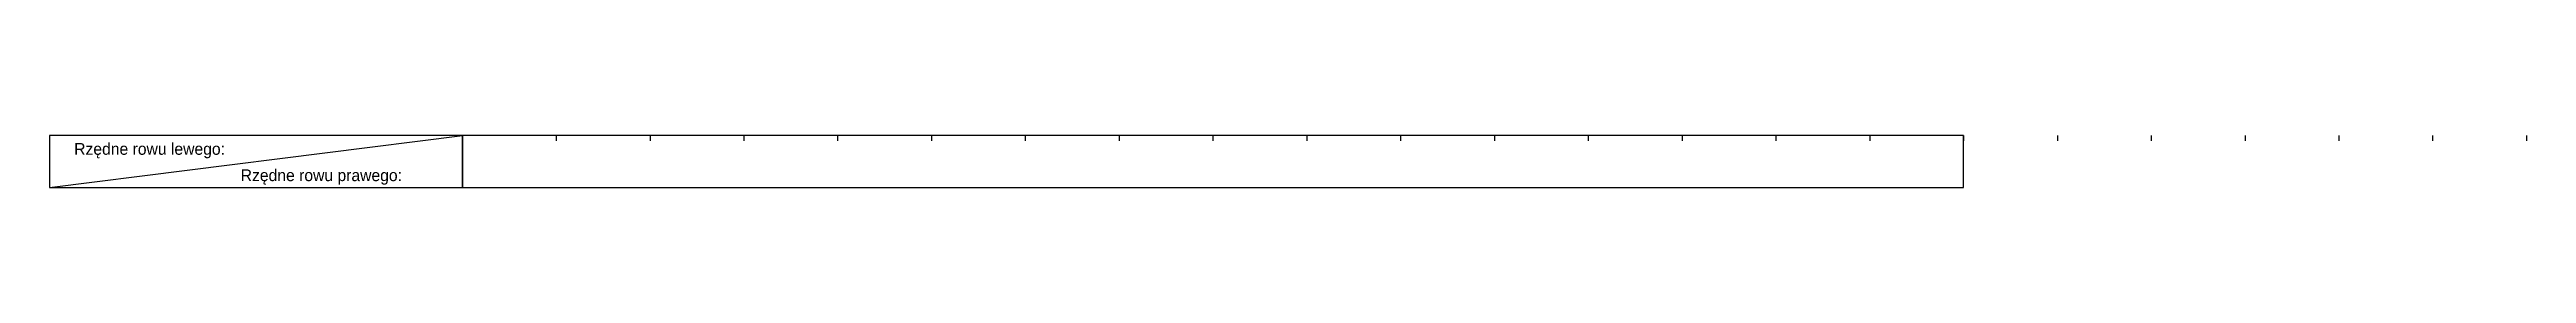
# Model space of a CAD drawing. Header units: metres. Extents: x 7399493 to 7407015, y 5696902 to 5712236.
# Drawn here: x 7405465 to 7405993, y 5697702 to 5697713 of the extents above; entities that cross this region are included whole.
import ezdxf

# ---------------------------------------------------------------- set-up
doc = ezdxf.new("R2010")
doc.units = ezdxf.units.M
doc.layers.add('pomoc', color=140, linetype='Continuous')

msp = doc.modelspace()

# ---------------------------------------------------------------- texts
at = {"layer": 'pomoc', "color": 7, "linetype": 'Continuous', "lineweight": -3, "insert": (7405470.06, 5697710.27), "char_height": 2.5, "attachment_point": 4}
msp.add_mtext('Rzędne rowu lewego:', dxfattribs=at)
at = {"layer": 'pomoc', "color": 1, "linetype": 'Continuous', "lineweight": -3, "insert": (7405505.56, 5697704.67), "char_height": 2.5, "attachment_point": 4}
msp.add_mtext('Rzędne rowu prawego:', dxfattribs=at)

# ---------------------------------------------------------------- linework, layer by layer
at = {"layer": 'pomoc', "color": 7, "linetype": 'Continuous', "lineweight": -3}
for p, q in [((7405464.81, 5697702.47), (7405552.81, 5697713.47)), ((7405552.81, 5697713.47), (7405552.81, 5697712.37)), ((7405572.81, 5697713.47), (7405572.81, 5697712.37)), ((7405592.81, 5697713.47), (7405592.81, 5697712.37)), ((7405612.81, 5697713.47), (7405612.81, 5697712.37)), ((7405632.81, 5697713.47), (7405632.81, 5697712.37)), ((7405652.81, 5697713.47), (7405652.81, 5697712.37)), ((7405672.81, 5697713.47), (7405672.81, 5697712.37)), ((7405692.81, 5697713.47), (7405692.81, 5697712.37)), ((7405712.81, 5697713.47), (7405712.81, 5697712.37)), ((7405732.81, 5697713.47), (7405732.81, 5697712.37)), ((7405752.81, 5697713.47), (7405752.81, 5697712.37)), ((7405772.81, 5697713.47), (7405772.81, 5697712.37)), ((7405792.81, 5697713.47), (7405792.81, 5697712.37)), ((7405812.81, 5697713.47), (7405812.81, 5697712.37)), ((7405832.81, 5697713.47), (7405832.81, 5697712.37)), ((7405852.81, 5697713.47), (7405852.81, 5697712.37)), ((7405872.81, 5697713.47), (7405872.81, 5697712.37)), ((7405892.81, 5697713.47), (7405892.81, 5697712.37)), ((7405912.81, 5697713.47), (7405912.81, 5697712.37)), ((7405932.81, 5697713.47), (7405932.81, 5697712.37)), ((7405952.81, 5697713.47), (7405952.81, 5697712.37)), ((7405972.81, 5697713.47), (7405972.81, 5697712.37)), ((7405992.81, 5697713.47), (7405992.81, 5697712.37))]:
    msp.add_line(p, q, dxfattribs=at)
at = {"layer": 'pomoc', "color": 1, "linetype": 'Continuous', "lineweight": -3}
for p, q in [((7405552.81, 5697713.47), (7405552.81, 5697712.37)), ((7405572.81, 5697713.47), (7405572.81, 5697712.37)), ((7405592.81, 5697713.47), (7405592.81, 5697712.37)), ((7405612.81, 5697713.47), (7405612.81, 5697712.37)), ((7405632.81, 5697713.47), (7405632.81, 5697712.37)), ((7405652.81, 5697713.47), (7405652.81, 5697712.37)), ((7405672.81, 5697713.47), (7405672.81, 5697712.37)), ((7405692.81, 5697713.47), (7405692.81, 5697712.37)), ((7405712.81, 5697713.47), (7405712.81, 5697712.37)), ((7405732.81, 5697713.47), (7405732.81, 5697712.37)), ((7405752.81, 5697713.47), (7405752.81, 5697712.37)), ((7405772.81, 5697713.47), (7405772.81, 5697712.37)), ((7405792.81, 5697713.47), (7405792.81, 5697712.37)), ((7405812.81, 5697713.47), (7405812.81, 5697712.37)), ((7405832.81, 5697713.47), (7405832.81, 5697712.37)), ((7405852.81, 5697713.47), (7405852.81, 5697712.37)), ((7405872.81, 5697713.47), (7405872.81, 5697712.37)), ((7405892.81, 5697713.47), (7405892.81, 5697712.37)), ((7405912.81, 5697713.47), (7405912.81, 5697712.37)), ((7405932.81, 5697713.47), (7405932.81, 5697712.37)), ((7405952.81, 5697713.47), (7405952.81, 5697712.37)), ((7405972.81, 5697713.47), (7405972.81, 5697712.37)), ((7405992.81, 5697713.47), (7405992.81, 5697712.37))]:
    msp.add_line(p, q, dxfattribs=at)
at = {"layer": 'pomoc', "color": 7, "linetype": 'Continuous', "lineweight": -3}
for points in [[(7405552.81, 5697702.47), (7405552.81, 5697713.47), (7405464.81, 5697713.47), (7405464.81, 5697702.47)], [(7405552.81, 5697702.47), (7405552.81, 5697713.47), (7405464.81, 5697713.47), (7405464.81, 5697702.47)], [(7405552.81, 5697702.47), (7405872.81, 5697702.47), (7405872.81, 5697713.47), (7405552.81, 5697713.47)], [(7405552.81, 5697702.47), (7405872.81, 5697702.47), (7405872.81, 5697713.47), (7405552.81, 5697713.47)]]:
    msp.add_3dface(points, dxfattribs=at)

msp.set_redraw_order([(e.dxf.handle, doc.entitydb.next_handle()) for e in msp.query("TEXT MTEXT ATTDEF DIMENSION ARC_DIMENSION")])  # texts and dimensions are drawn at this point

doc.saveas('drawing.dxf')
